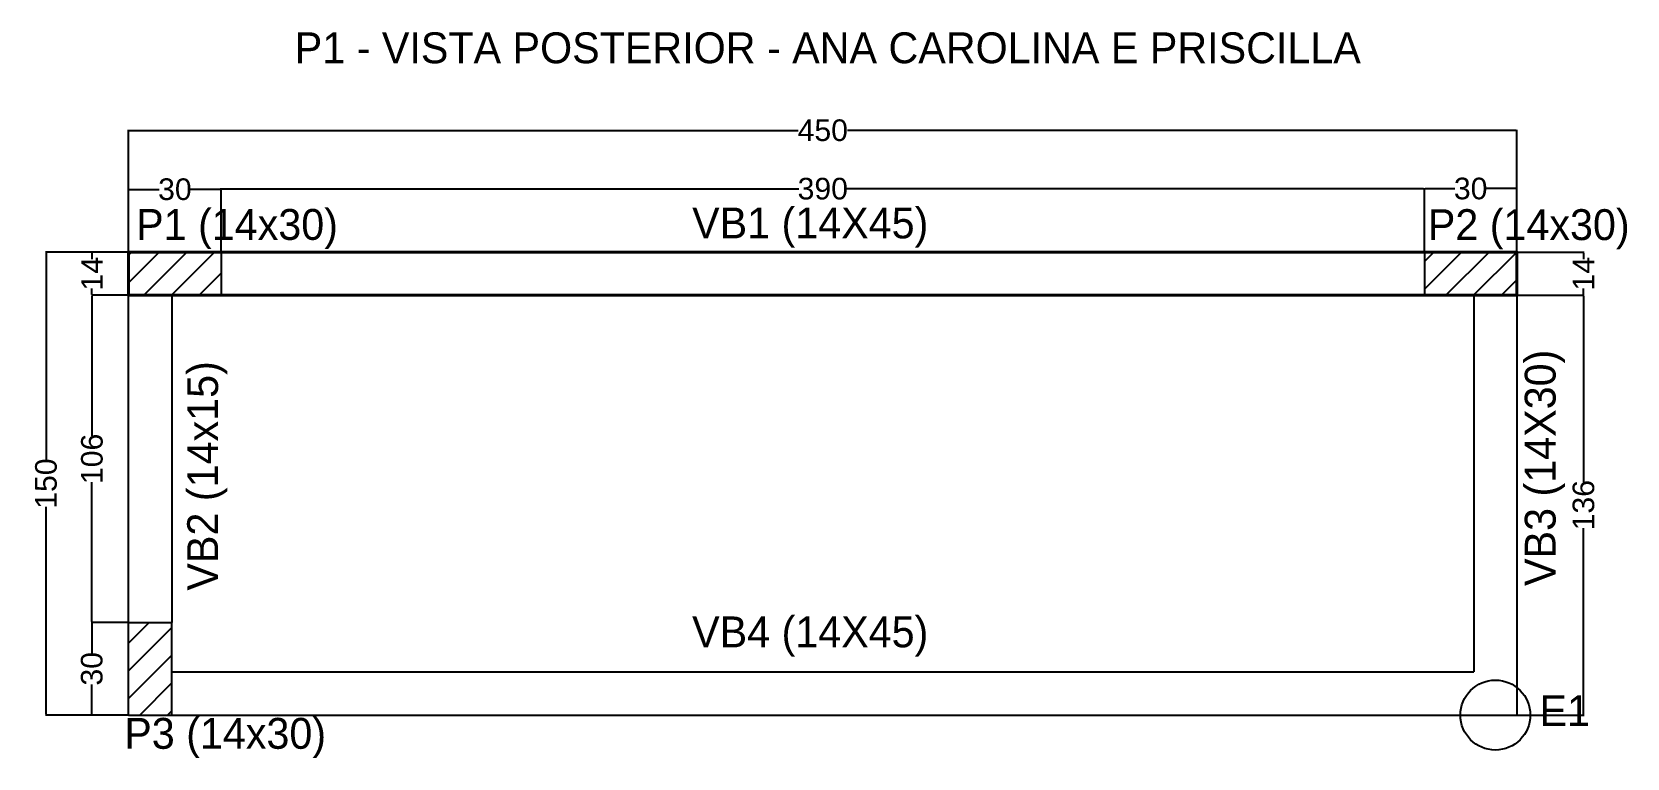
# Model space of a CAD drawing. Header units: centimetres. Extents: x -7745 to 1402, y 487 to 2935.
# Drawn here: x -7745 to -7228, y 1488 to 1723 of the extents above; entities that cross this region are included whole.
import ezdxf

# ---------------------------------------------------------------- set-up
doc = ezdxf.new("R2010")
doc.units = ezdxf.units.CM
doc.linetypes.add('ACAD_ISO03W100', pattern=[30, 12, -18])
doc.layers.add('A-ANNO-DIMS', color=7, linetype='Continuous', lineweight=30)
for name, color, linetype in [('ARQUITETURA', 253, 'Continuous'), ('CARIMBO', 250, 'Continuous'), ('Cota', 5, 'Continuous'), ('PEÇAS ESTRUTURAIS', 1, 'Continuous')]:
    doc.layers.add(name, color=color, linetype=linetype)
doc.styles.add('Arial_1', font='arial.ttf', dxfattribs={"height": 7})
doc.styles.add('Century Gothic_B', font='GOTHICB.TTF', dxfattribs={"height": 0.15})
doc.dimstyles.get("Standard").update_dxf_attribs({"dimtxt": 7, "dimasz": 0.3, "dimexe": 0.18, "dimexo": 0.0625, "dimgap": 0.09, "dimtad": 0, "dimdec": 0, "dimzin": 0, "dimdsep": 46, "dimtxsty": 'Arial_1', "dimcen": 0.09, "dimadec": 0, "dimazin": 0, "dimtfac": 1, "dimtdec": 0, "dimtofl": 0, "dimtmove": 0, "dimatfit": 3, "dimfxl": 1, "dimtolj": 1, "dimtzin": 0, "dimarcsym": 2})

msp = doc.modelspace()

# ---------------------------------------------------------------- texts
at = {"layer": 'CARIMBO', "char_height": 10, "attachment_point": 1, "style": 'Century Gothic_B'}
for s, width, insert in [('{\\fCentury Gothic|b0|i0|c0|p34;\\C0;P1 - VISTA POSTERIOR - ANA CAROLINA E PRISCILLA }', 352.87814, (-7659.511, 1722.786)), ('{\\fCentury Gothic|b0|i0|c0|p34;VB1 (14X45)}', 82.61498, (-7530.714, 1666.045)), ('{\\fCentury Gothic|b0|i0|c0|p34;P2 (14x30)}', 68.20862, (-7292.241, 1665.498)), ('{\\fCentury Gothic|b0|i0|c0|p34;VB4 (14X45)}', 82.61498, (-7530.714, 1533.555)), ('{\\fCentury Gothic|b0|i0|c0|p34;E1}', 48.98967, (-7256.061, 1508.019)), ('{\\fCentury Gothic|b0|i0|c0|p34;P3 (14x30)}', 69.32683, (-7714.769, 1500.675))]:
    msp.add_mtext_dynamic_manual_height_columns(s, width=width, gutter_width=1, heights=[0], dxfattribs=dict(at, insert=insert))
at = {"layer": 'CARIMBO', "color": 0, "insert": (-7710.921, 1665.559), "char_height": 10, "attachment_point": 1, "style": 'Century Gothic_B'}
msp.add_mtext_dynamic_manual_height_columns('{\\fCentury Gothic|b0|i0|c0|p34;P1 (14x30)}', width=65.78407, gutter_width=1, heights=[0], dxfattribs=at)
at = {"layer": 'CARIMBO', "char_height": 10, "attachment_point": 1, "rotation": 90, "style": 'Century Gothic_B'}
for s, width, insert in [('{\\fCentury Gothic|b0|i0|c0|p34;VB3 (14X30)}', 79.21092, (-7260.825, 1543.421)), ('{\\fCentury Gothic|b0|i0|c0|p34;VB2 (14x15)}', 129.04136, (-7694.365, 1541.922))]:
    msp.add_mtext_dynamic_manual_height_columns(s, width=width, gutter_width=1, heights=[0], dxfattribs=dict(at, insert=insert))

# ---------------------------------------------------------------- blocks, each defined once
blk = doc.blocks.new('*D74')
at = {"layer": 'Cota', "color": 0, "lineweight": -2, "transparency": 16777216}
for p, q in [((-7713.42, 1531.6), (-7725.46, 1531.6)), ((-7725.28, 1531.3), (-7725.28, 1521.69)), ((-7725.28, 1501.9), (-7725.28, 1511.51)), ((-7713.42, 1501.6), (-7725.46, 1501.6))]:
    blk.add_line(p, q, dxfattribs=at)
at = {"layer": 'Cota', "color": 0, "transparency": 16777216}
for points in [[(-7725.33, 1531.3), (-7725.23, 1531.3), (-7725.28, 1531.6)], [(-7725.33, 1501.9), (-7725.23, 1501.9), (-7725.28, 1501.6)]]:
    blk.add_solid(points, dxfattribs=at)
at = {"layer": 'Defpoints', "color": 0, "transparency": 16777216}
for p in [(-7725.28, 1531.6), (-7713.36, 1531.6), (-7713.36, 1501.6)]:
    blk.add_point(p, dxfattribs=at)
at = {"layer": 'Cota', "color": 0, "transparency": 16777216, "insert": (-7725.28, 1516.6), "char_height": 7, "attachment_point": 5, "rotation": 90, "style": 'Arial_1'}
blk.add_mtext('\\A1;30', dxfattribs=at)
blk = doc.blocks.new('*D75')
at = {"layer": 'Cota', "color": 0, "lineweight": -2, "transparency": 16777216}
for p, q in [((-7713.42, 1637.6), (-7725.41, 1637.6)), ((-7725.23, 1637.3), (-7725.23, 1592.09)), ((-7725.23, 1531.9), (-7725.23, 1577.11)), ((-7713.42, 1531.6), (-7725.41, 1531.6))]:
    blk.add_line(p, q, dxfattribs=at)
at = {"layer": 'Cota', "color": 0, "transparency": 16777216}
for points in [[(-7725.28, 1637.3), (-7725.18, 1637.3), (-7725.23, 1637.6)], [(-7725.28, 1531.9), (-7725.18, 1531.9), (-7725.23, 1531.6)]]:
    blk.add_solid(points, dxfattribs=at)
at = {"layer": 'Defpoints', "color": 0, "transparency": 16777216}
for p in [(-7713.36, 1637.6), (-7725.23, 1531.6), (-7713.36, 1531.6)]:
    blk.add_point(p, dxfattribs=at)
at = {"layer": 'Cota', "color": 0, "transparency": 16777216, "insert": (-7725.23, 1584.6), "char_height": 7, "attachment_point": 5, "rotation": 90, "style": 'Arial_1'}
blk.add_mtext('\\A1;106', dxfattribs=at)
blk = doc.blocks.new('*D76')
at = {"layer": 'Cota', "color": 0, "lineweight": -2, "transparency": 16777216}
for p, q in [((-7713.42, 1651.6), (-7725.41, 1651.6)), ((-7725.23, 1651.3), (-7725.23, 1649.36)), ((-7725.23, 1637.9), (-7725.23, 1639.84)), ((-7713.42, 1637.6), (-7725.41, 1637.6))]:
    blk.add_line(p, q, dxfattribs=at)
at = {"layer": 'Cota', "color": 0, "transparency": 16777216}
for points in [[(-7725.28, 1651.3), (-7725.18, 1651.3), (-7725.23, 1651.6)], [(-7725.28, 1637.9), (-7725.18, 1637.9), (-7725.23, 1637.6)]]:
    blk.add_solid(points, dxfattribs=at)
at = {"layer": 'Defpoints', "color": 0, "transparency": 16777216}
for p in [(-7713.36, 1651.6), (-7725.23, 1637.6), (-7713.36, 1637.6)]:
    blk.add_point(p, dxfattribs=at)
at = {"layer": 'Cota', "color": 0, "transparency": 16777216, "insert": (-7725.23, 1644.6), "char_height": 7, "attachment_point": 5, "rotation": 90, "style": 'Arial_1'}
blk.add_mtext('\\A1;14', dxfattribs=at)
blk = doc.blocks.new('*D77')
at = {"layer": 'Cota', "color": 0, "lineweight": -2, "transparency": 16777216}
for p, q in [((-7713.36, 1651.66), (-7713.36, 1672.11)), ((-7713.06, 1671.93), (-7703.45, 1671.93)), ((-7683.66, 1671.93), (-7693.27, 1671.93)), ((-7683.36, 1651.66), (-7683.36, 1672.11))]:
    blk.add_line(p, q, dxfattribs=at)
at = {"layer": 'Cota', "color": 0, "transparency": 16777216}
for points in [[(-7713.06, 1671.98), (-7713.06, 1671.88), (-7713.36, 1671.93)], [(-7683.66, 1671.98), (-7683.66, 1671.88), (-7683.36, 1671.93)]]:
    blk.add_solid(points, dxfattribs=at)
at = {"layer": 'Defpoints', "color": 0, "transparency": 16777216}
for p in [(-7683.36, 1671.93), (-7713.36, 1651.6), (-7683.36, 1651.6)]:
    blk.add_point(p, dxfattribs=at)
at = {"layer": 'Cota', "color": 0, "transparency": 16777216, "insert": (-7698.36, 1671.93), "char_height": 7, "attachment_point": 5, "style": 'Arial_1'}
blk.add_mtext('\\A1;30', dxfattribs=at)
blk = doc.blocks.new('*D78')
at = {"layer": 'Cota', "color": 0, "lineweight": -2, "transparency": 16777216}
for p, q in [((-7683.36, 1651.66), (-7683.36, 1672.29)), ((-7683.06, 1672.11), (-7496.16, 1672.11)), ((-7293.66, 1672.11), (-7480.55, 1672.11)), ((-7293.36, 1651.66), (-7293.36, 1672.29))]:
    blk.add_line(p, q, dxfattribs=at)
at = {"layer": 'Cota', "color": 0, "transparency": 16777216}
for points in [[(-7683.06, 1672.16), (-7683.06, 1672.06), (-7683.36, 1672.11)], [(-7293.66, 1672.16), (-7293.66, 1672.06), (-7293.36, 1672.11)]]:
    blk.add_solid(points, dxfattribs=at)
at = {"layer": 'Defpoints', "color": 0, "transparency": 16777216}
for p in [(-7683.36, 1672.11), (-7683.36, 1651.6), (-7293.36, 1651.6)]:
    blk.add_point(p, dxfattribs=at)
at = {"layer": 'Cota', "color": 0, "transparency": 16777216, "insert": (-7488.36, 1672.11), "char_height": 7, "attachment_point": 5, "style": 'Arial_1'}
blk.add_mtext('\\A1;390', dxfattribs=at)
blk = doc.blocks.new('*D79')
at = {"layer": 'Cota', "color": 0, "lineweight": -2, "transparency": 16777216}
for p, q in [((-7293.36, 1651.66), (-7293.36, 1672.34)), ((-7293.06, 1672.16), (-7283.45, 1672.16)), ((-7263.66, 1672.16), (-7273.27, 1672.16)), ((-7263.36, 1651.66), (-7263.36, 1672.34))]:
    blk.add_line(p, q, dxfattribs=at)
at = {"layer": 'Cota', "color": 0, "transparency": 16777216}
for points in [[(-7293.06, 1672.21), (-7293.06, 1672.11), (-7293.36, 1672.16)], [(-7263.66, 1672.21), (-7263.66, 1672.11), (-7263.36, 1672.16)]]:
    blk.add_solid(points, dxfattribs=at)
at = {"layer": 'Defpoints', "color": 0, "transparency": 16777216}
for p in [(-7293.36, 1672.16), (-7293.36, 1651.6), (-7263.36, 1651.6)]:
    blk.add_point(p, dxfattribs=at)
at = {"layer": 'Cota', "color": 0, "transparency": 16777216, "insert": (-7278.36, 1672.16), "char_height": 7, "attachment_point": 5, "style": 'Arial_1'}
blk.add_mtext('\\A1;30', dxfattribs=at)
blk = doc.blocks.new('*D80')
at = {"layer": 'Cota', "color": 0, "lineweight": -2, "transparency": 16777216}
for p, q in [((-7263.29, 1651.6), (-7241.59, 1651.6)), ((-7241.77, 1651.3), (-7241.77, 1649.36)), ((-7241.77, 1637.9), (-7241.77, 1639.84)), ((-7263.29, 1637.6), (-7241.59, 1637.6))]:
    blk.add_line(p, q, dxfattribs=at)
at = {"layer": 'Cota', "color": 0, "transparency": 16777216}
for points in [[(-7241.82, 1651.3), (-7241.72, 1651.3), (-7241.77, 1651.6)], [(-7241.82, 1637.9), (-7241.72, 1637.9), (-7241.77, 1637.6)]]:
    blk.add_solid(points, dxfattribs=at)
at = {"layer": 'Defpoints', "color": 0, "transparency": 16777216}
for p in [(-7263.36, 1651.6), (-7263.36, 1637.6), (-7241.77, 1637.6)]:
    blk.add_point(p, dxfattribs=at)
at = {"layer": 'Cota', "color": 0, "transparency": 16777216, "insert": (-7241.77, 1644.6), "char_height": 7, "attachment_point": 5, "rotation": 90, "style": 'Arial_1'}
blk.add_mtext('\\A1;14', dxfattribs=at)
blk = doc.blocks.new('*D81')
at = {"layer": 'Cota', "color": 0, "lineweight": -2, "transparency": 16777216}
for p, q in [((-7263.29, 1637.6), (-7241.59, 1637.6)), ((-7241.77, 1637.3), (-7241.77, 1577.09)), ((-7241.77, 1501.9), (-7241.77, 1562.11)), ((-7263.29, 1501.6), (-7241.59, 1501.6))]:
    blk.add_line(p, q, dxfattribs=at)
at = {"layer": 'Cota', "color": 0, "transparency": 16777216}
for points in [[(-7241.82, 1637.3), (-7241.72, 1637.3), (-7241.77, 1637.6)], [(-7241.82, 1501.9), (-7241.72, 1501.9), (-7241.77, 1501.6)]]:
    blk.add_solid(points, dxfattribs=at)
at = {"layer": 'Defpoints', "color": 0, "transparency": 16777216}
for p in [(-7263.36, 1637.6), (-7263.36, 1501.6), (-7241.77, 1501.6)]:
    blk.add_point(p, dxfattribs=at)
at = {"layer": 'Cota', "color": 0, "transparency": 16777216, "insert": (-7241.77, 1569.6), "char_height": 7, "attachment_point": 5, "rotation": 90, "style": 'Arial_1'}
blk.add_mtext('\\A1;136', dxfattribs=at)
blk = doc.blocks.new('*D73')
at = {"layer": 'Cota', "color": 0, "lineweight": -2, "transparency": 16777216}
for p, q in [((-7713.36, 1651.66), (-7713.36, 1691.22)), ((-7713.06, 1691.04), (-7496.31, 1691.04)), ((-7263.66, 1691.04), (-7480.4, 1691.04)), ((-7263.36, 1651.66), (-7263.36, 1691.22))]:
    blk.add_line(p, q, dxfattribs=at)
at = {"layer": 'Cota', "color": 0, "transparency": 16777216}
for points in [[(-7713.06, 1691.09), (-7713.06, 1690.99), (-7713.36, 1691.04)], [(-7263.66, 1691.09), (-7263.66, 1690.99), (-7263.36, 1691.04)]]:
    blk.add_solid(points, dxfattribs=at)
at = {"layer": 'Defpoints', "color": 0, "transparency": 16777216}
for p in [(-7263.36, 1691.04), (-7713.36, 1651.6), (-7263.36, 1651.6)]:
    blk.add_point(p, dxfattribs=at)
at = {"layer": 'Cota', "color": 0, "transparency": 16777216, "insert": (-7488.36, 1691.04), "char_height": 7, "attachment_point": 5, "style": 'Arial_1'}
blk.add_mtext('\\A1;450', dxfattribs=at)
blk = doc.blocks.new('*D82')
at = {"layer": 'Cota', "color": 0, "lineweight": -2, "transparency": 16777216}
for p, q in [((-7713.42, 1651.6), (-7740.3, 1651.6)), ((-7740.12, 1651.3), (-7740.12, 1584.08)), ((-7740.12, 1501.9), (-7740.12, 1569.12)), ((-7713.42, 1501.6), (-7740.3, 1501.6))]:
    blk.add_line(p, q, dxfattribs=at)
at = {"layer": 'Cota', "color": 0, "transparency": 16777216}
for points in [[(-7740.17, 1651.3), (-7740.07, 1651.3), (-7740.12, 1651.6)], [(-7740.17, 1501.9), (-7740.07, 1501.9), (-7740.12, 1501.6)]]:
    blk.add_solid(points, dxfattribs=at)
at = {"layer": 'Defpoints', "color": 0, "transparency": 16777216}
for p in [(-7740.12, 1651.6), (-7713.36, 1651.6), (-7713.36, 1501.6)]:
    blk.add_point(p, dxfattribs=at)
at = {"layer": 'Cota', "color": 0, "transparency": 16777216, "insert": (-7740.12, 1576.6), "char_height": 7, "attachment_point": 5, "rotation": 90, "style": 'Arial_1'}
blk.add_mtext('\\A1;150', dxfattribs=at)

# ---------------------------------------------------------------- dimensions: what is measured, and where the dimension line sits
at = {"layer": 'Cota'}
for base, p1, p2, picture, middle in [((-7263.356, 1691.041), (-7713.356, 1651.6), (-7263.356, 1651.6), '*D73', (-7488.356, 1691.041)), ((-7683.356, 1671.929), (-7713.356, 1651.6), (-7683.356, 1651.6), '*D77', (-7698.356, 1671.929)), ((-7683.356, 1672.109), (-7293.356, 1651.6), (-7683.356, 1651.6), '*D78', (-7488.356, 1672.109)), ((-7293.356, 1672.159), (-7263.356, 1651.6), (-7293.356, 1651.6), '*D79', (-7278.356, 1672.159))]:
    dim = msp.add_linear_dim(base=base, p1=p1, p2=p2, dimstyle='Standard', dxfattribs=at)
    dim.commit()
    dim.dimension.update_dxf_attribs({"geometry": picture, "text_midpoint": middle})
for base, p1, p2, picture, middle in [((-7740.115, 1651.6), (-7713.356, 1501.6), (-7713.356, 1651.6), '*D82', (-7740.115, 1576.6)), ((-7725.228, 1637.6), (-7713.356, 1651.6), (-7713.356, 1637.6), '*D76', (-7725.228, 1644.6)), ((-7241.766, 1637.6), (-7263.356, 1651.6), (-7263.356, 1637.6), '*D80', (-7241.766, 1644.6)), ((-7725.228, 1531.6), (-7713.356, 1637.6), (-7713.356, 1531.6), '*D75', (-7725.228, 1584.6)), ((-7241.766, 1501.6), (-7263.356, 1637.6), (-7263.356, 1501.6), '*D81', (-7241.766, 1569.6)), ((-7725.278, 1531.6), (-7713.356, 1501.6), (-7713.356, 1531.6), '*D74', (-7725.278, 1516.6))]:
    dim = msp.add_linear_dim(base=base, p1=p1, p2=p2, angle=90, dimstyle='Standard', dxfattribs=at)
    dim.commit()
    dim.dimension.update_dxf_attribs({"geometry": picture, "text_midpoint": middle})

# ---------------------------------------------------------------- hatches: boundary and pattern name
at = {"layer": 'CARIMBO'}
h = msp.add_hatch(dxfattribs=at)
h.set_pattern_fill('ANSI31', color=1, scale=2)
h.set_pattern_definition([(45, (-4137.504, 2e-13), (-4.490128, 4.490128), [])])
h.paths.add_polyline_path([(-7683.356, 1651.6), (-7713.356, 1651.6), (-7713.356, 1637.6), (-7683.356, 1637.6)])
h.paths.add_polyline_path([(-7699.356, 1531.6), (-7713.356, 1531.6), (-7713.356, 1501.6), (-7699.356, 1501.6)])
h.paths.add_polyline_path([(-7263.356, 1651.6), (-7293.356, 1651.6), (-7293.356, 1637.6), (-7263.356, 1637.6)])

# ---------------------------------------------------------------- linework, layer by layer
at = {"layer": 'A-ANNO-DIMS', "lineweight": 40}
msp.add_lwpolyline([(-7713.356, 1651.6), (-7263.356, 1651.6), (-7263.356, 1637.6), (-7713.356, 1637.6)], close=True, dxfattribs=at)
at = {"layer": 'ARQUITETURA'}
for p, q in [((-7713.356, 1501.6), (-7713.356, 1651.6)), ((-7713.356, 1651.6), (-7263.356, 1651.6)), ((-7699.356, 1637.6), (-7699.356, 1531.6)), ((-7699.356, 1637.6), (-7293.356, 1637.6)), ((-7277.356, 1637.6), (-7277.356, 1515.6)), ((-7263.356, 1637.6), (-7263.356, 1501.6)), ((-7699.356, 1515.6), (-7277.356, 1515.6)), ((-7699.356, 1501.6), (-7277.356, 1501.6)), ((-7277.356, 1501.6), (-7263.356, 1501.6))]:
    msp.add_line(p, q, dxfattribs=at)
at = {"layer": 'CARIMBO', "linetype": 'ACAD_ISO03W100'}
msp.add_line((-7263.356, 1597.6), (-7263.356, 1501.6), dxfattribs=at)
at = {"layer": 'Cota'}
msp.add_line((-7713.356, 1501.6), (-7713.356, 1515.6), dxfattribs=at)
at = {"layer": 'PEÇAS ESTRUTURAIS'}
for p, q in [((-7713.356, 1651.6), (-7699.356, 1651.6)), ((-7713.356, 1651.6), (-7713.356, 1637.6)), ((-7713.356, 1651.6), (-7683.356, 1651.6)), ((-7683.356, 1651.6), (-7683.356, 1637.6)), ((-7263.356, 1651.6), (-7293.356, 1651.6)), ((-7293.356, 1651.6), (-7293.356, 1637.6)), ((-7263.356, 1637.6), (-7263.356, 1651.6)), ((-7683.356, 1637.6), (-7713.356, 1637.6)), ((-7263.356, 1637.6), (-7293.356, 1637.6)), ((-7713.356, 1501.6), (-7713.356, 1531.6)), ((-7713.356, 1531.6), (-7699.356, 1531.6)), ((-7699.356, 1501.6), (-7699.356, 1531.6)), ((-7713.356, 1501.6), (-7699.356, 1501.6))]:
    msp.add_line(p, q, dxfattribs=at)
msp.add_circle((-7270.356, 1501.6), 11.328, dxfattribs=at)

msp.set_redraw_order([(e.dxf.handle, doc.entitydb.next_handle()) for e in msp.query("TEXT MTEXT ATTDEF DIMENSION ARC_DIMENSION")])  # texts and dimensions are drawn at this point

doc.saveas('drawing.dxf')
